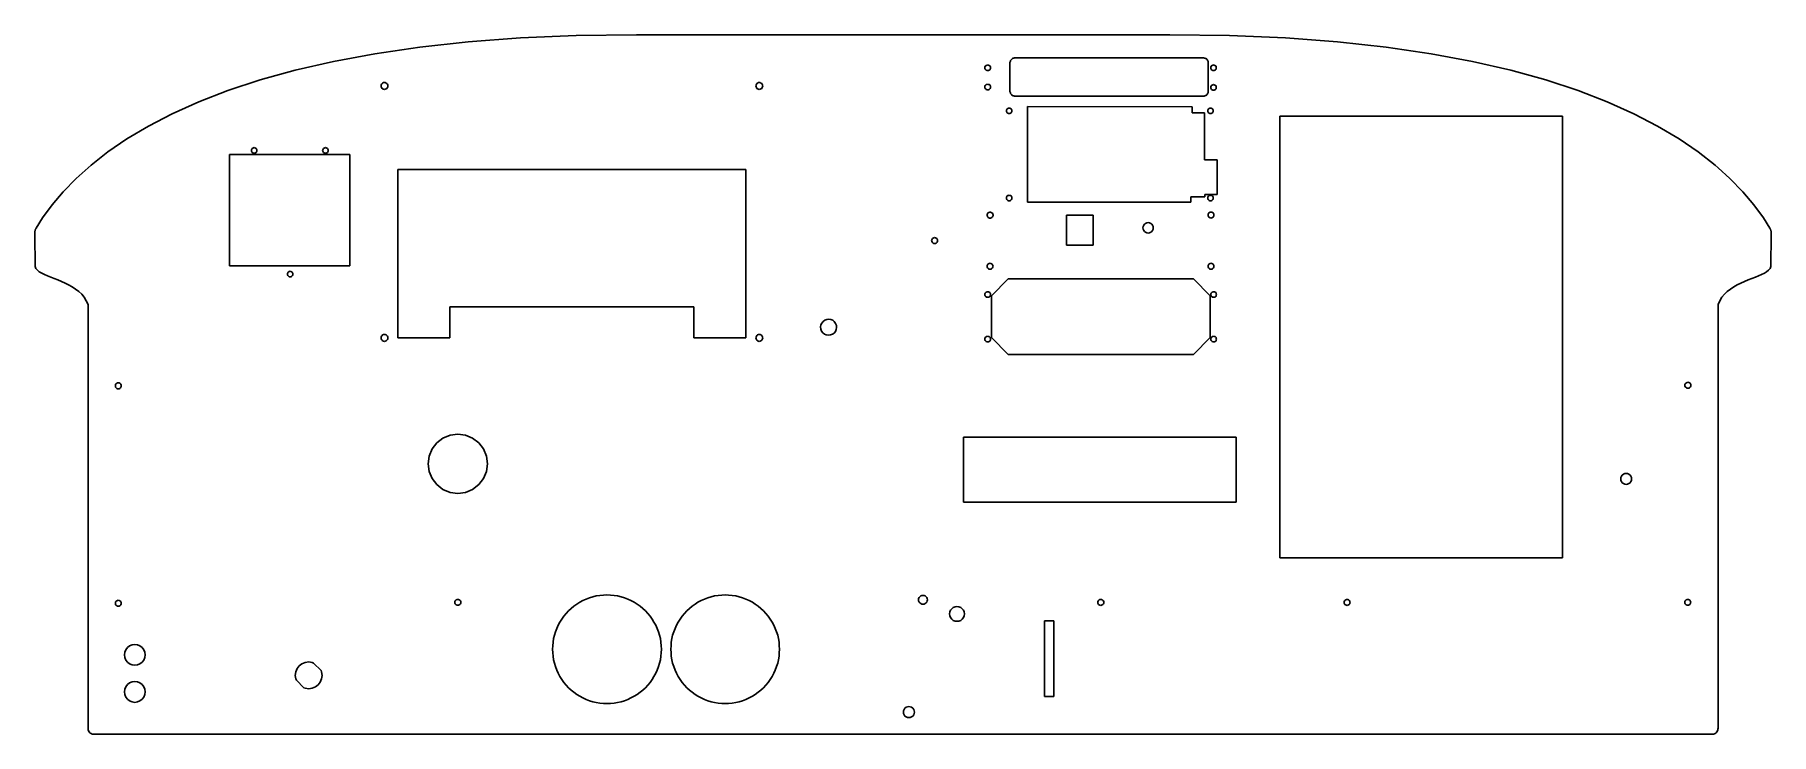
# Model space of a CAD drawing. Extents: x -522 to 650, y -256 to 216.
import ezdxf

# ---------------------------------------------------------------- set-up
doc = ezdxf.new("R2010")
doc.units = 0
doc.layers.get('0').update_dxf_attribs({"linetype": 'CONTINUOUS'})

msp = doc.modelspace()

# ---------------------------------------------------------------- linework, layer by layer
for p, q in [((-229.8, 211.2), (-262.5, 207.7)), ((-194.6, 213.9), (-229.8, 211.2)), ((-156.9, 215.5), (-194.6, 213.9)), ((-116.4, 216.1), (-156.9, 215.5)), ((243.6, 216.1), (-116.4, 216.1)), ((243.6, 216.1), (284, 215.5)), ((284, 215.5), (321.7, 213.9)), ((321.7, 213.9), (356.9, 211.2)), ((356.9, 211.2), (389.6, 207.7)), ((-292.8, 203.2), (-320.8, 198)), ((-262.5, 207.7), (-292.8, 203.2)), ((136.5, 199.1), (136.8, 199.4)), ((136.8, 199.4), (137.1, 199.7)), ((137.1, 199.7), (137.5, 200)), ((137.5, 200), (137.9, 200.2)), ((137.9, 200.2), (138.4, 200.3)), ((138.4, 200.3), (138.8, 200.4)), ((138.8, 200.4), (139.3, 200.4)), ((139.3, 200.4), (139.7, 200.4)), ((266.5, 200.4), (139.7, 200.4)), ((266.9, 200.3), (266.5, 200.4)), ((267.3, 200.3), (266.9, 200.3)), ((267.7, 200.1), (267.3, 200.3)), ((268, 200), (267.7, 200.1)), ((268.3, 199.8), (268, 200)), ((268.6, 199.5), (268.3, 199.8)), ((268.9, 199.2), (268.6, 199.5)), ((389.6, 207.7), (419.9, 203.2)), ((419.9, 203.2), (448, 198)), ((-346.6, 192.1), (-370.3, 185.6)), ((-320.8, 198), (-346.6, 192.1)), ((119.1, 194.8), (118.9, 194.3)), ((118.9, 194.3), (118.9, 193.8)), ((118.9, 193.8), (118.9, 193.3)), ((118.9, 193.3), (119.1, 192.9)), ((119.4, 195.2), (119.1, 194.8)), ((119.1, 192.9), (119.4, 192.5)), ((119.8, 195.4), (119.4, 195.2)), ((119.4, 192.5), (119.8, 192.2)), ((120.3, 195.6), (119.8, 195.4)), ((119.8, 192.2), (120.3, 192)), ((120.7, 195.7), (120.3, 195.6)), ((120.3, 192), (120.7, 191.9)), ((121.2, 195.6), (120.7, 195.7)), ((120.7, 191.9), (121.2, 192)), ((121.7, 195.4), (121.2, 195.6)), ((121.2, 192), (121.7, 192.2)), ((122.1, 195.2), (121.7, 195.4)), ((121.7, 192.2), (122.1, 192.5)), ((122.4, 194.8), (122.1, 195.2)), ((122.1, 192.5), (122.4, 192.9)), ((122.5, 194.3), (122.4, 194.8)), ((122.4, 192.9), (122.5, 193.3)), ((122.6, 193.8), (122.5, 194.3)), ((122.5, 193.3), (122.6, 193.8)), ((135.7, 197.4), (135.8, 197.8)), ((135.7, 197.4), (135.7, 177.7)), ((135.8, 197.8), (136, 198.3)), ((136, 198.3), (136.2, 198.7)), ((136.2, 198.7), (136.5, 199.1)), ((269.1, 198.9), (268.9, 199.2)), ((269.3, 198.5), (269.1, 198.9)), ((269.4, 198.2), (269.3, 198.5)), ((269.5, 197.8), (269.4, 198.2)), ((269.5, 197.4), (269.5, 197.8)), ((269.5, 177.7), (269.5, 197.4)), ((271.5, 194.8), (271.3, 194.3)), ((271.3, 194.3), (271.3, 193.8)), ((271.3, 193.8), (271.3, 193.3)), ((271.3, 193.3), (271.5, 192.9)), ((271.8, 195.2), (271.5, 194.8)), ((271.5, 192.9), (271.8, 192.5)), ((272.2, 195.4), (271.8, 195.2)), ((271.8, 192.5), (272.2, 192.2)), ((272.7, 195.6), (272.2, 195.4)), ((272.2, 192.2), (272.7, 192)), ((273.1, 195.7), (272.7, 195.6)), ((272.7, 192), (273.1, 191.9)), ((273.6, 195.6), (273.1, 195.7)), ((273.1, 191.9), (273.6, 192)), ((274.1, 195.4), (273.6, 195.6)), ((273.6, 192), (274.1, 192.2)), ((274.5, 195.2), (274.1, 195.4)), ((274.1, 192.2), (274.5, 192.5)), ((274.8, 194.8), (274.5, 195.2)), ((274.5, 192.5), (274.8, 192.9)), ((274.9, 194.3), (274.8, 194.8)), ((274.8, 192.9), (274.9, 193.3)), ((275, 193.8), (274.9, 194.3)), ((274.9, 193.3), (275, 193.8)), ((448, 198), (473.8, 192.1)), ((473.8, 192.1), (497.4, 185.6)), ((-392, 178.5), (-411.7, 170.9)), ((-370.3, 185.6), (-392, 178.5)), ((-288.7, 181.5), (-288.6, 182.1)), ((-288.6, 181), (-288.7, 181.5)), ((-288.6, 182.1), (-288.4, 182.7)), ((-288.4, 180.4), (-288.6, 181)), ((-288.4, 182.7), (-288, 183.2)), ((-288, 179.9), (-288.4, 180.4)), ((-288, 183.2), (-287.6, 183.5)), ((-287.6, 179.6), (-288, 179.9)), ((-287.6, 183.5), (-287, 183.8)), ((-287, 179.3), (-287.6, 179.6)), ((-287, 183.8), (-286.4, 183.9)), ((-286.4, 179.2), (-287, 179.3)), ((-286.4, 183.9), (-285.8, 183.8)), ((-285.8, 179.3), (-286.4, 179.2)), ((-285.8, 183.8), (-285.3, 183.5)), ((-285.3, 179.6), (-285.8, 179.3)), ((-285.3, 183.5), (-284.8, 183.2)), ((-284.8, 179.9), (-285.3, 179.6)), ((-284.8, 183.2), (-284.4, 182.7)), ((-284.4, 180.4), (-284.8, 179.9)), ((-284.4, 182.7), (-284.2, 182.1)), ((-284.2, 181), (-284.4, 180.4)), ((-284.2, 182.1), (-284.1, 181.5)), ((-284.1, 181.5), (-284.2, 181)), ((-35.7, 181.5), (-35.6, 182.1)), ((-35.6, 181), (-35.7, 181.5)), ((-35.6, 182.1), (-35.4, 182.7)), ((-35.4, 180.4), (-35.6, 181)), ((-35.4, 182.7), (-35, 183.2)), ((-35, 179.9), (-35.4, 180.4)), ((-35, 183.2), (-34.6, 183.5)), ((-34.6, 179.6), (-35, 179.9)), ((-34.6, 183.5), (-34, 183.8)), ((-34, 179.3), (-34.6, 179.6)), ((-34, 183.8), (-33.4, 183.9)), ((-33.4, 179.2), (-34, 179.3)), ((-33.4, 183.9), (-32.8, 183.8)), ((-32.8, 179.3), (-33.4, 179.2)), ((-32.8, 183.8), (-32.3, 183.5)), ((-32.3, 179.6), (-32.8, 179.3)), ((-32.3, 183.5), (-31.8, 183.2)), ((-31.8, 179.9), (-32.3, 179.6)), ((-31.8, 183.2), (-31.4, 182.7)), ((-31.4, 180.4), (-31.8, 179.9)), ((-31.4, 182.7), (-31.2, 182.1)), ((-31.2, 181), (-31.4, 180.4)), ((-31.2, 182.1), (-31.1, 181.5)), ((-31.1, 181.5), (-31.2, 181)), ((119.1, 181.8), (118.9, 181.3)), ((118.9, 181.3), (118.9, 180.8)), ((118.9, 180.8), (118.9, 180.3)), ((118.9, 180.3), (119.1, 179.9)), ((119.4, 182.2), (119.1, 181.8)), ((119.1, 179.9), (119.4, 179.5)), ((119.8, 182.4), (119.4, 182.2)), ((119.4, 179.5), (119.8, 179.2)), ((120.3, 182.6), (119.8, 182.4)), ((119.8, 179.2), (120.3, 179)), ((120.7, 182.7), (120.3, 182.6)), ((120.3, 179), (120.7, 178.9)), ((121.2, 182.6), (120.7, 182.7)), ((120.7, 178.9), (121.2, 179)), ((121.7, 182.4), (121.2, 182.6)), ((121.2, 179), (121.7, 179.2)), ((122.1, 182.2), (121.7, 182.4)), ((121.7, 179.2), (122.1, 179.5)), ((122.4, 181.8), (122.1, 182.2)), ((122.1, 179.5), (122.4, 179.9)), ((122.5, 181.3), (122.4, 181.8)), ((122.4, 179.9), (122.5, 180.3)), ((122.6, 180.8), (122.5, 181.3)), ((122.5, 180.3), (122.6, 180.8)), ((135.8, 177.3), (135.7, 177.7)), ((136, 176.8), (135.8, 177.3)), ((136.2, 176.4), (136, 176.8)), ((136.5, 176), (136.2, 176.4)), ((136.8, 175.7), (136.5, 176)), ((268.9, 175.9), (268.6, 175.6)), ((269.1, 176.2), (268.9, 175.9)), ((269.3, 176.6), (269.1, 176.2)), ((269.4, 176.9), (269.3, 176.6)), ((269.5, 177.3), (269.4, 176.9)), ((269.5, 177.7), (269.5, 177.3)), ((271.5, 181.5), (271.3, 181)), ((271.3, 181), (271.3, 180.5)), ((271.3, 180.5), (271.3, 180)), ((271.3, 180), (271.5, 179.6)), ((271.8, 181.9), (271.5, 181.5)), ((271.5, 179.6), (271.8, 179.2)), ((272.2, 182.1), (271.8, 181.9)), ((271.8, 179.2), (272.2, 178.9)), ((272.7, 182.3), (272.2, 182.1)), ((272.2, 178.9), (272.7, 178.7)), ((273.1, 182.4), (272.7, 182.3)), ((272.7, 178.7), (273.1, 178.6)), ((273.6, 182.3), (273.1, 182.4)), ((273.1, 178.6), (273.6, 178.7)), ((274.1, 182.1), (273.6, 182.3)), ((273.6, 178.7), (274.1, 178.9)), ((274.5, 181.9), (274.1, 182.1)), ((274.1, 178.9), (274.5, 179.2)), ((274.8, 181.5), (274.5, 181.9)), ((274.5, 179.2), (274.8, 179.6)), ((274.9, 181), (274.8, 181.5)), ((274.8, 179.6), (274.9, 180)), ((275, 180.5), (274.9, 181)), ((274.9, 180), (275, 180.5)), ((497.4, 185.6), (519.1, 178.5)), ((519.1, 178.5), (538.8, 170.9)), ((-411.7, 170.9), (-429.6, 162.8)), ((133.4, 165.2), (133.3, 164.7)), ((133.3, 164.7), (133.4, 164.3)), ((133.6, 165.7), (133.4, 165.2)), ((133.4, 164.3), (133.6, 163.8)), ((133.9, 166.1), (133.6, 165.7)), ((134.2, 166.4), (133.9, 166.1)), ((134.7, 166.5), (134.2, 166.4)), ((135.2, 166.6), (134.7, 166.5)), ((135.7, 166.5), (135.2, 166.6)), ((136.1, 166.4), (135.7, 166.5)), ((136.5, 166.1), (136.1, 166.4)), ((136.8, 165.7), (136.5, 166.1)), ((137.1, 175.4), (136.8, 175.7)), ((137, 165.2), (136.8, 165.7)), ((136.8, 163.8), (137, 164.3)), ((137, 164.7), (137, 165.2)), ((137, 164.3), (137, 164.7)), ((137.5, 175.1), (137.1, 175.4)), ((137.9, 174.9), (137.5, 175.1)), ((138.4, 174.8), (137.9, 174.9)), ((138.8, 174.7), (138.4, 174.8)), ((139.3, 174.7), (138.8, 174.7)), ((139.7, 174.7), (139.3, 174.7)), ((139.7, 174.7), (266.5, 174.7)), ((258.6, 167.5), (147.6, 167.6)), ((147.6, 167.6), (147.6, 103.2)), ((258.6, 167.5), (258.6, 163.4)), ((266.9, 174.7), (266.5, 174.7)), ((267.3, 174.8), (266.9, 174.7)), ((267.7, 175), (267.3, 174.8)), ((268, 175.1), (267.7, 175)), ((268.3, 175.3), (268, 175.1)), ((268.6, 175.6), (268.3, 175.3)), ((269.3, 165.2), (269.2, 164.7)), ((269.2, 164.7), (269.3, 164.3)), ((269.5, 165.7), (269.3, 165.2)), ((269.3, 164.3), (269.5, 163.8)), ((269.8, 166.1), (269.5, 165.7)), ((270.1, 166.4), (269.8, 166.1)), ((270.6, 166.5), (270.1, 166.4)), ((271.1, 166.6), (270.6, 166.5)), ((271.5, 166.5), (271.1, 166.6)), ((272, 166.4), (271.5, 166.5)), ((272.4, 166.1), (272, 166.4)), ((272.7, 165.7), (272.4, 166.1)), ((272.9, 165.2), (272.7, 165.7)), ((272.7, 163.8), (272.9, 164.3)), ((272.9, 164.7), (272.9, 165.2)), ((272.9, 164.3), (272.9, 164.7)), ((538.8, 170.9), (556.7, 162.8)), ((-445.7, 154.5), (-460.2, 145.8)), ((-429.6, 162.8), (-445.7, 154.5)), ((133.6, 163.8), (133.9, 163.4)), ((133.9, 163.4), (134.2, 163.1)), ((134.2, 163.1), (134.7, 162.9)), ((134.7, 162.9), (135.2, 162.9)), ((135.2, 162.9), (135.7, 162.9)), ((135.7, 162.9), (136.1, 163.1)), ((136.1, 163.1), (136.5, 163.4)), ((136.5, 163.4), (136.8, 163.8)), ((267, 163.4), (258.6, 163.4)), ((267, 131.6), (267, 163.4)), ((269.5, 163.8), (269.8, 163.4)), ((269.8, 163.4), (270.1, 163.1)), ((270.1, 163.1), (270.6, 162.9)), ((270.6, 162.9), (271.1, 162.9)), ((271.1, 162.9), (271.5, 162.9)), ((271.5, 162.9), (272, 163.1)), ((272, 163.1), (272.4, 163.4)), ((272.4, 163.4), (272.7, 163.8)), ((317.8, 161.1), (317.8, -136.8)), ((508.7, 161.1), (317.8, 161.1)), ((508.7, -136.8), (508.7, 161.1)), ((556.7, 162.8), (572.8, 154.5)), ((572.8, 154.5), (587.3, 145.8)), ((-460.2, 145.8), (-473, 137)), ((587.3, 145.8), (600.2, 137)), ((-473, 137), (-484.4, 128.1)), ((-390.9, 135.3), (-390.9, 60.1)), ((-309.7, 135.3), (-390.9, 135.3)), ((-376.2, 138), (-376.1, 138.5)), ((-376.1, 137.5), (-376.2, 138)), ((-376.1, 138.5), (-375.9, 138.9)), ((-375.9, 137), (-376.1, 137.5)), ((-375.9, 138.9), (-375.6, 139.3)), ((-375.6, 136.7), (-375.9, 137)), ((-375.6, 139.3), (-375.2, 139.6)), ((-375.2, 136.4), (-375.6, 136.7)), ((-375.2, 139.6), (-374.8, 139.8)), ((-374.8, 136.2), (-375.2, 136.4)), ((-374.8, 139.8), (-374.3, 139.9)), ((-374.3, 136.1), (-374.8, 136.2)), ((-374.3, 139.9), (-373.8, 139.8)), ((-373.8, 136.2), (-374.3, 136.1)), ((-373.8, 139.8), (-373.3, 139.6)), ((-373.3, 136.4), (-373.8, 136.2)), ((-373.3, 139.6), (-373, 139.3)), ((-373, 136.7), (-373.3, 136.4)), ((-373, 139.3), (-372.7, 138.9)), ((-372.7, 137), (-373, 136.7)), ((-372.7, 138.9), (-372.5, 138.5)), ((-372.5, 137.5), (-372.7, 137)), ((-372.5, 138.5), (-372.4, 138)), ((-372.4, 138), (-372.5, 137.5)), ((-328.1, 138), (-328, 138.5)), ((-328, 137.5), (-328.1, 138)), ((-328, 138.5), (-327.8, 138.9)), ((-327.8, 137), (-328, 137.5)), ((-327.8, 138.9), (-327.5, 139.3)), ((-327.5, 136.7), (-327.8, 137)), ((-327.5, 139.3), (-327.1, 139.6)), ((-327.1, 136.4), (-327.5, 136.7)), ((-327.1, 139.6), (-326.7, 139.8)), ((-326.7, 136.2), (-327.1, 136.4)), ((-326.7, 139.8), (-326.2, 139.9)), ((-326.2, 136.1), (-326.7, 136.2)), ((-326.2, 139.9), (-325.7, 139.8)), ((-325.7, 136.2), (-326.2, 136.1)), ((-325.7, 139.8), (-325.2, 139.6)), ((-325.2, 136.4), (-325.7, 136.2)), ((-325.2, 139.6), (-324.9, 139.3)), ((-324.9, 136.7), (-325.2, 136.4)), ((-324.9, 139.3), (-324.6, 138.9)), ((-324.6, 137), (-324.9, 136.7)), ((-324.6, 138.9), (-324.4, 138.5)), ((-324.4, 137.5), (-324.6, 137)), ((-324.4, 138.5), (-324.3, 138)), ((-324.3, 138), (-324.4, 137.5)), ((-309.7, 60.1), (-309.7, 135.3)), ((267, 131.6), (275.5, 131.6)), ((275.6, 108.2), (275.5, 131.6)), ((600.2, 137), (611.6, 128.1)), ((-494.5, 119.1), (-503.2, 110.1)), ((-486.4, 126.3), (-494.5, 119.1)), ((-484.4, 128.1), (-486.4, 126.3)), ((-277.3, 125.2), (-277.3, 11.6)), ((-42.6, 125.2), (-277.3, 125.2)), ((-42.6, 11.6), (-42.6, 125.2)), ((611.6, 128.1), (613.6, 126.3)), ((613.6, 126.3), (621.6, 119.1)), ((621.6, 119.1), (630.3, 110.1)), ((-503.2, 110.1), (-510.7, 101.2)), ((133.4, 106.4), (133.3, 105.9)), ((133.3, 105.9), (133.4, 105.4)), ((133.6, 106.9), (133.4, 106.4)), ((133.9, 107.3), (133.6, 106.9)), ((134.2, 107.6), (133.9, 107.3)), ((134.7, 107.7), (134.2, 107.6)), ((135.2, 107.8), (134.7, 107.7)), ((135.7, 107.7), (135.2, 107.8)), ((136.1, 107.6), (135.7, 107.7)), ((136.5, 107.3), (136.1, 107.6)), ((136.8, 106.9), (136.5, 107.3)), ((137, 106.4), (136.8, 106.9)), ((137, 105.9), (137, 106.4)), ((137, 105.4), (137, 105.9)), ((257.7, 103.2), (257.7, 106.8)), ((267.2, 106.8), (257.7, 106.8)), ((267.3, 108.2), (267.2, 106.8)), ((267.3, 108.2), (275.6, 108.2)), ((269.3, 106.4), (269.2, 105.9)), ((269.2, 105.9), (269.3, 105.4)), ((269.5, 106.9), (269.3, 106.4)), ((269.8, 107.3), (269.5, 106.9)), ((270.1, 107.6), (269.8, 107.3)), ((270.6, 107.7), (270.1, 107.6)), ((271.1, 107.8), (270.6, 107.7)), ((271.5, 107.7), (271.1, 107.8)), ((272, 107.6), (271.5, 107.7)), ((272.4, 107.3), (272, 107.6)), ((272.7, 106.9), (272.4, 107.3)), ((272.9, 106.4), (272.7, 106.9)), ((272.9, 105.9), (272.9, 106.4)), ((272.9, 105.4), (272.9, 105.9)), ((630.3, 110.1), (637.8, 101.2)), ((-510.7, 101.2), (-517.1, 92.5)), ((120.3, 94.7), (120.5, 95.2)), ((120.3, 94.2), (120.3, 94.7)), ((120.5, 93.6), (120.3, 94.2)), ((120.5, 95.2), (120.7, 95.6)), ((120.7, 95.6), (121.1, 96)), ((121.1, 96), (121.6, 96.2)), ((121.6, 96.2), (122.1, 96.4)), ((122.1, 96.4), (122.6, 96.4)), ((122.6, 96.4), (123.1, 96.2)), ((123.1, 96.2), (123.5, 96)), ((123.5, 96), (123.9, 95.6)), ((123.9, 95.6), (124.2, 95.1)), ((124.3, 94.1), (124.1, 93.6)), ((124.2, 95.1), (124.3, 94.6)), ((124.3, 94.6), (124.3, 94.1)), ((133.4, 105.4), (133.6, 105)), ((133.6, 105), (133.9, 104.6)), ((133.9, 104.6), (134.2, 104.3)), ((134.2, 104.3), (134.7, 104.1)), ((134.7, 104.1), (135.2, 104.1)), ((135.2, 104.1), (135.7, 104.1)), ((135.7, 104.1), (136.1, 104.3)), ((136.1, 104.3), (136.5, 104.6)), ((136.5, 104.6), (136.8, 105)), ((136.8, 105), (137, 105.4)), ((147.6, 103.2), (257.7, 103.2)), ((173.8, 94.4), (191.8, 94.4)), ((173.8, 74.2), (173.8, 94.4)), ((191.8, 94.4), (191.8, 74.2)), ((269.3, 105.4), (269.5, 105)), ((269.4, 94.4), (269.5, 94.9)), ((269.5, 93.9), (269.4, 94.4)), ((269.5, 105), (269.8, 104.6)), ((269.5, 94.9), (269.7, 95.4)), ((269.7, 93.4), (269.5, 93.9)), ((269.7, 95.4), (270, 95.8)), ((269.8, 104.6), (270.1, 104.3)), ((270, 95.8), (270.4, 96.1)), ((270.1, 104.3), (270.6, 104.1)), ((270.4, 96.1), (270.9, 96.3)), ((270.6, 104.1), (271.1, 104.1)), ((270.9, 96.3), (271.4, 96.4)), ((271.1, 104.1), (271.5, 104.1)), ((271.4, 96.4), (271.9, 96.3)), ((271.5, 104.1), (272, 104.3)), ((271.9, 96.3), (272.4, 96.1)), ((272, 104.3), (272.4, 104.6)), ((272.4, 104.6), (272.7, 105)), ((272.4, 96.1), (272.8, 95.8)), ((272.7, 105), (272.9, 105.4)), ((272.8, 95.8), (273.1, 95.4)), ((273.1, 95.4), (273.3, 94.9)), ((273.3, 93.9), (273.1, 93.4)), ((273.3, 94.9), (273.4, 94.4)), ((273.4, 94.4), (273.3, 93.9)), ((637.8, 101.2), (644.2, 92.5)), ((-522.3, 82.7), (-522.4, 82.4)), ((-522.4, 82.4), (-522.4, 82)), ((-522.2, 83.7), (-522.3, 83.5)), ((-522.3, 83.5), (-522.3, 83.2)), ((-522.3, 83.2), (-522.3, 83)), ((-522.3, 83), (-522.3, 82.7)), ((-522.1, 84), (-522.2, 83.9)), ((-522.2, 83.9), (-522.2, 83.7)), ((-522, 84.4), (-522.1, 84.2)), ((-522.1, 84.2), (-522.1, 84)), ((-521.9, 84.6), (-522, 84.4)), ((-521.8, 84.7), (-521.9, 84.6)), ((-521.7, 85.1), (-521.8, 84.9)), ((-521.8, 84.9), (-521.8, 84.7)), ((-521.6, 85.4), (-521.7, 85.1)), ((-521.5, 85.6), (-521.6, 85.4)), ((-517.1, 92.5), (-521.5, 85.6)), ((120.7, 93.2), (120.5, 93.6)), ((121.1, 92.8), (120.7, 93.2)), ((121.5, 92.6), (121.1, 92.8)), ((122, 92.4), (121.5, 92.6)), ((122.5, 92.4), (122, 92.4)), ((123.1, 92.5), (122.5, 92.4)), ((123.5, 92.8), (123.1, 92.5)), ((123.9, 93.2), (123.5, 92.8)), ((124.1, 93.6), (123.9, 93.2)), ((225.5, 85.8), (225.6, 86.7)), ((225.6, 84.9), (225.5, 85.8)), ((225.6, 86.7), (226, 87.5)), ((226, 84), (225.6, 84.9)), ((226, 87.5), (226.5, 88.3)), ((226.5, 83.3), (226, 84)), ((226.5, 88.3), (227.3, 88.8)), ((227.3, 82.8), (226.5, 83.3)), ((227.3, 88.8), (228.1, 89.2)), ((228.1, 82.4), (227.3, 82.8)), ((228.1, 89.2), (229, 89.3)), ((229, 82.3), (228.1, 82.4)), ((229, 89.3), (229.9, 89.2)), ((229.9, 82.4), (229, 82.3)), ((229.9, 89.2), (230.8, 88.8)), ((230.8, 82.8), (229.9, 82.4)), ((230.8, 88.8), (231.5, 88.3)), ((231.5, 83.3), (230.8, 82.8)), ((231.5, 88.3), (232, 87.5)), ((232, 84), (231.5, 83.3)), ((232, 87.5), (232.4, 86.7)), ((232.4, 84.9), (232, 84)), ((232.4, 86.7), (232.5, 85.8)), ((232.5, 85.8), (232.4, 84.9)), ((270, 93), (269.7, 93.4)), ((270.4, 92.7), (270, 93)), ((270.9, 92.5), (270.4, 92.7)), ((271.4, 92.4), (270.9, 92.5)), ((271.9, 92.5), (271.4, 92.4)), ((272.4, 92.7), (271.9, 92.5)), ((272.8, 93), (272.4, 92.7)), ((273.1, 93.4), (272.8, 93)), ((644.2, 92.5), (648.6, 85.6)), ((648.6, 85.6), (648.7, 85.4)), ((648.7, 85.4), (648.8, 85.1)), ((648.8, 85.1), (648.9, 84.9)), ((648.9, 84.9), (649, 84.7)), ((649, 84.7), (649, 84.6)), ((649, 84.6), (649.1, 84.4)), ((649.1, 84.4), (649.2, 84.2)), ((649.2, 84.2), (649.2, 84)), ((649.2, 84), (649.3, 83.9)), ((649.3, 83.9), (649.3, 83.7)), ((649.3, 83.7), (649.4, 83.5)), ((649.4, 83.5), (649.4, 83.2)), ((649.4, 83.2), (649.4, 83)), ((649.4, 83), (649.5, 82.7)), ((649.5, 82.7), (649.5, 82.4)), ((649.5, 82.4), (649.5, 82)), ((-522.4, 82), (-522.4, 81.6)), ((-522.4, 81.6), (-522.4, 81.2)), ((-522.2, 59.7), (-522.4, 81.2)), ((82.9, 77.2), (83, 77.7)), ((83, 76.7), (82.9, 77.2)), ((83, 77.7), (83.2, 78.2)), ((83.2, 76.2), (83, 76.7)), ((83.2, 78.2), (83.5, 78.6)), ((83.5, 75.8), (83.2, 76.2)), ((83.5, 78.6), (83.9, 78.9)), ((83.9, 75.5), (83.5, 75.8)), ((83.9, 78.9), (84.4, 79.1)), ((84.4, 75.3), (83.9, 75.5)), ((84.4, 79.1), (84.9, 79.2)), ((84.9, 75.2), (84.4, 75.3)), ((84.9, 79.2), (85.4, 79.1)), ((85.4, 75.3), (84.9, 75.2)), ((85.4, 79.1), (85.9, 78.9)), ((85.9, 75.5), (85.4, 75.3)), ((85.9, 78.9), (86.3, 78.6)), ((86.3, 75.8), (85.9, 75.5)), ((86.3, 78.6), (86.7, 78.2)), ((86.7, 76.2), (86.3, 75.8)), ((86.7, 78.2), (86.9, 77.7)), ((86.9, 76.7), (86.7, 76.2)), ((86.9, 77.7), (86.9, 77.2)), ((86.9, 77.2), (86.9, 76.7)), ((191.8, 74.2), (173.8, 74.2)), ((649.3, 59.7), (649.5, 81.2)), ((649.5, 82), (649.5, 81.6)), ((649.5, 81.6), (649.5, 81.2)), ((-521.6, 58.4), (-522.2, 59.7)), ((-390.9, 60.1), (-309.7, 60.1)), ((120.3, 59.9), (120.4, 60.4)), ((120.4, 59.4), (120.3, 59.9)), ((120.4, 60.4), (120.6, 60.9)), ((120.6, 58.9), (120.4, 59.4)), ((120.6, 60.9), (120.9, 61.3)), ((120.9, 58.5), (120.6, 58.9)), ((120.9, 61.3), (121.3, 61.6)), ((121.3, 61.6), (121.8, 61.8)), ((121.8, 61.8), (122.3, 61.9)), ((122.3, 61.9), (122.8, 61.8)), ((122.8, 61.8), (123.3, 61.6)), ((123.3, 61.6), (123.7, 61.3)), ((123.7, 61.3), (124, 60.9)), ((124, 58.9), (123.7, 58.5)), ((124, 60.9), (124.2, 60.4)), ((124.2, 59.4), (124, 58.9)), ((124.2, 60.4), (124.3, 59.9)), ((124.3, 59.9), (124.2, 59.4)), ((269.4, 59.9), (269.5, 60.4)), ((269.5, 59.4), (269.4, 59.9)), ((269.5, 60.4), (269.7, 60.9)), ((269.7, 58.9), (269.5, 59.4)), ((269.7, 60.9), (270, 61.3)), ((270, 58.5), (269.7, 58.9)), ((270, 61.3), (270.4, 61.6)), ((270.4, 61.6), (270.9, 61.8)), ((270.9, 61.8), (271.4, 61.9)), ((271.4, 61.9), (271.9, 61.8)), ((271.9, 61.8), (272.4, 61.6)), ((272.4, 61.6), (272.8, 61.3)), ((272.8, 61.3), (273.1, 60.9)), ((273.1, 58.9), (272.8, 58.5)), ((273.1, 60.9), (273.3, 60.4)), ((273.3, 59.4), (273.1, 58.9)), ((273.3, 60.4), (273.4, 59.9)), ((273.4, 59.9), (273.3, 59.4)), ((648.7, 58.4), (649.3, 59.7)), ((-520.6, 57.3), (-521.6, 58.4)), ((-519.3, 56.2), (-520.6, 57.3)), ((-517.7, 55.3), (-519.3, 56.2)), ((-515.9, 54.3), (-517.7, 55.3)), ((-513.8, 53.4), (-515.9, 54.3)), ((-511.6, 52.5), (-513.8, 53.4)), ((-509.3, 51.6), (-511.6, 52.5)), ((-506.9, 50.6), (-509.3, 51.6)), ((-504.4, 49.6), (-506.9, 50.6)), ((-501.9, 48.5), (-504.4, 49.6)), ((-499.5, 47.3), (-501.9, 48.5)), ((-497.1, 45.9), (-499.5, 47.3)), ((-351.9, 55.1), (-351.7, 55.5)), ((-351.9, 54.6), (-351.9, 55.1)), ((-351.9, 54.1), (-351.9, 54.6)), ((-351.7, 53.7), (-351.9, 54.1)), ((-351.7, 55.5), (-351.4, 55.9)), ((-351.4, 53.3), (-351.7, 53.7)), ((-351.4, 55.9), (-351, 56.2)), ((-351, 53), (-351.4, 53.3)), ((-351, 56.2), (-350.6, 56.4)), ((-350.6, 52.8), (-351, 53)), ((-350.6, 56.4), (-350.1, 56.5)), ((-350.1, 52.7), (-350.6, 52.8)), ((-350.1, 56.5), (-349.6, 56.4)), ((-349.6, 52.8), (-350.1, 52.7)), ((-349.6, 56.4), (-349.1, 56.2)), ((-349.1, 53), (-349.6, 52.8)), ((-349.1, 56.2), (-348.7, 55.9)), ((-348.7, 53.3), (-349.1, 53)), ((-348.7, 55.9), (-348.4, 55.5)), ((-348.4, 53.7), (-348.7, 53.3)), ((-348.4, 55.5), (-348.3, 55.1)), ((-348.3, 54.1), (-348.4, 53.7)), ((-348.3, 55.1), (-348.2, 54.6)), ((-348.2, 54.6), (-348.3, 54.1)), ((121.3, 58.2), (120.9, 58.5)), ((121.8, 58), (121.3, 58.2)), ((122.3, 57.9), (121.8, 58)), ((122.8, 58), (122.3, 57.9)), ((123.3, 58.2), (122.8, 58)), ((134.5, 51.3), (123.2, 39.9)), ((123.7, 58.5), (123.3, 58.2)), ((134.5, 51.3), (259.5, 51.3)), ((259.5, 51.3), (270.8, 39.9)), ((270.4, 58.2), (270, 58.5)), ((270.9, 58), (270.4, 58.2)), ((271.4, 57.9), (270.9, 58)), ((271.9, 58), (271.4, 57.9)), ((272.4, 58.2), (271.9, 58)), ((272.8, 58.5), (272.4, 58.2)), ((624.2, 45.9), (626.6, 47.3)), ((626.6, 47.3), (629, 48.5)), ((629, 48.5), (631.5, 49.6)), ((631.5, 49.6), (634, 50.6)), ((634, 50.6), (636.4, 51.6)), ((636.4, 51.6), (638.8, 52.5)), ((638.8, 52.5), (641, 53.4)), ((641, 53.4), (643, 54.3)), ((643, 54.3), (644.9, 55.3)), ((644.9, 55.3), (646.4, 56.2)), ((646.4, 56.2), (647.7, 57.3)), ((647.7, 57.3), (648.7, 58.4)), ((-494.8, 44.5), (-497.1, 45.9)), ((-492.7, 42.8), (-494.8, 44.5)), ((-490.7, 41), (-492.7, 42.8)), ((-489, 38.9), (-490.7, 41)), ((-487.6, 36.6), (-489, 38.9)), ((-486.4, 34.1), (-487.6, 36.6)), ((118.9, 41.2), (119.1, 41.7)), ((118.9, 40.7), (118.9, 41.2)), ((118.9, 40.3), (118.9, 40.7)), ((119.1, 39.8), (118.9, 40.3)), ((119.1, 41.7), (119.4, 42.1)), ((119.4, 39.4), (119.1, 39.8)), ((119.4, 42.1), (119.8, 42.4)), ((119.8, 39.1), (119.4, 39.4)), ((119.8, 42.4), (120.3, 42.5)), ((120.3, 38.9), (119.8, 39.1)), ((120.3, 42.5), (120.7, 42.6)), ((120.7, 38.9), (120.3, 38.9)), ((120.7, 42.6), (121.2, 42.5)), ((121.2, 38.9), (120.7, 38.9)), ((121.2, 42.5), (121.7, 42.4)), ((121.7, 39.1), (121.2, 38.9)), ((121.7, 42.4), (122.1, 42.1)), ((122.1, 39.4), (121.7, 39.1)), ((122.1, 42.1), (122.4, 41.7)), ((122.4, 39.8), (122.1, 39.4)), ((122.4, 41.7), (122.5, 41.2)), ((122.5, 40.3), (122.4, 39.8)), ((122.5, 41.2), (122.6, 40.7)), ((122.6, 40.7), (122.5, 40.3)), ((123.2, 39.9), (123.2, 11.8)), ((270.8, 39.9), (270.8, 11.8)), ((271.4, 41.2), (271.6, 41.7)), ((271.4, 40.7), (271.4, 41.2)), ((271.4, 40.3), (271.4, 40.7)), ((271.6, 39.8), (271.4, 40.3)), ((271.6, 41.7), (271.9, 42.1)), ((271.9, 39.4), (271.6, 39.8)), ((271.9, 42.1), (272.3, 42.4)), ((272.3, 39.1), (271.9, 39.4)), ((272.3, 42.4), (272.8, 42.5)), ((272.8, 38.9), (272.3, 39.1)), ((272.8, 42.5), (273.2, 42.6)), ((273.2, 38.9), (272.8, 38.9)), ((273.2, 42.6), (273.7, 42.5)), ((273.7, 38.9), (273.2, 38.9)), ((273.7, 42.5), (274.2, 42.4)), ((274.2, 39.1), (273.7, 38.9)), ((274.2, 42.4), (274.6, 42.1)), ((274.6, 39.4), (274.2, 39.1)), ((274.6, 42.1), (274.9, 41.7)), ((274.9, 39.8), (274.6, 39.4)), ((274.9, 41.7), (275, 41.2)), ((275, 40.3), (274.9, 39.8)), ((275, 41.2), (275.1, 40.7)), ((275.1, 40.7), (275, 40.3)), ((613.6, 34.1), (614.7, 36.6)), ((614.7, 36.6), (616.1, 38.9)), ((616.1, 38.9), (617.9, 41)), ((617.9, 41), (619.8, 42.8)), ((619.8, 42.8), (621.9, 44.5)), ((621.9, 44.5), (624.2, 45.9)), ((-486.4, -251.9), (-486.4, 34.1)), ((-242.2, 32.5), (-242.2, 11.6)), ((-77.7, 32.5), (-242.2, 32.5)), ((-77.7, 11.6), (-77.7, 32.5)), ((9.6, 22.6), (10.7, 23.5)), ((10.7, 23.5), (12.1, 24)), ((12.1, 24), (13.5, 24.1)), ((13.5, 24.1), (14.8, 23.9)), ((14.8, 23.9), (16.1, 23.4)), ((613.6, 34.1), (613.6, -201.4)), ((-288.7, 11.5), (-288.6, 12.1)), ((-288.6, 12.1), (-288.4, 12.7)), ((-288.4, 12.7), (-288, 13.2)), ((-288, 13.2), (-287.6, 13.5)), ((-287.6, 13.5), (-287, 13.8)), ((-287, 13.8), (-286.4, 13.9)), ((-286.4, 13.9), (-285.8, 13.8)), ((-285.8, 13.8), (-285.3, 13.5)), ((-285.3, 13.5), (-284.8, 13.2)), ((-284.8, 13.2), (-284.4, 12.7)), ((-284.4, 12.7), (-284.2, 12.1)), ((-284.2, 12.1), (-284.1, 11.5)), ((-35.7, 11.5), (-35.6, 12.1)), ((-35.6, 12.1), (-35.4, 12.7)), ((-35.4, 12.7), (-35, 13.2)), ((-35, 13.2), (-34.6, 13.5)), ((-34.6, 13.5), (-34, 13.8)), ((-34, 13.8), (-33.4, 13.9)), ((-33.4, 13.9), (-32.8, 13.8)), ((-32.8, 13.8), (-32.3, 13.5)), ((-32.3, 13.5), (-31.8, 13.2)), ((-31.8, 13.2), (-31.4, 12.7)), ((-31.4, 12.7), (-31.2, 12.1)), ((-31.2, 12.1), (-31.1, 11.5)), ((7.9, 18.9), (8.1, 20.3)), ((8.1, 17.5), (7.9, 18.9)), ((8.1, 20.3), (8.7, 21.5)), ((8.6, 16.1), (8.1, 17.5)), ((9.4, 15), (8.6, 16.1)), ((8.7, 21.5), (9.6, 22.6)), ((10.5, 14.1), (9.4, 15)), ((11.8, 13.6), (10.5, 14.1)), ((13.2, 13.3), (11.8, 13.6)), ((14.6, 13.5), (13.2, 13.3)), ((15.9, 14), (14.6, 13.5)), ((17.1, 14.8), (15.9, 14)), ((16.1, 23.4), (17.2, 22.5)), ((17.9, 15.9), (17.1, 14.8)), ((17.2, 22.5), (18.1, 21.3)), ((18.5, 17.2), (17.9, 15.9)), ((18.1, 21.3), (18.6, 20)), ((18.7, 18.6), (18.5, 17.2)), ((18.6, 20), (18.7, 18.6)), ((119.1, 11.7), (119.4, 12.1)), ((119.4, 12.1), (119.8, 12.4)), ((119.8, 12.4), (120.3, 12.5)), ((120.3, 12.5), (120.7, 12.6)), ((120.7, 12.6), (121.2, 12.5)), ((121.2, 12.5), (121.7, 12.4)), ((121.7, 12.4), (122.1, 12.1)), ((122.1, 12.1), (122.4, 11.7)), ((123.2, 11.8), (134.5, 0.3)), ((270.8, 11.8), (259.5, 0.3)), ((271.6, 11.7), (271.9, 12.1)), ((271.9, 12.1), (272.3, 12.4)), ((272.3, 12.4), (272.8, 12.5)), ((272.8, 12.5), (273.2, 12.6)), ((273.2, 12.6), (273.7, 12.5)), ((273.7, 12.5), (274.2, 12.4)), ((274.2, 12.4), (274.6, 12.1)), ((274.6, 12.1), (274.9, 11.7)), ((-288.6, 11), (-288.7, 11.5)), ((-288.4, 10.4), (-288.6, 11)), ((-288, 9.9), (-288.4, 10.4)), ((-287.6, 9.6), (-288, 9.9)), ((-287, 9.3), (-287.6, 9.6)), ((-286.4, 9.2), (-287, 9.3)), ((-285.8, 9.3), (-286.4, 9.2)), ((-285.3, 9.6), (-285.8, 9.3)), ((-284.8, 9.9), (-285.3, 9.6)), ((-284.4, 10.4), (-284.8, 9.9)), ((-284.2, 11), (-284.4, 10.4)), ((-284.1, 11.5), (-284.2, 11)), ((-277.3, 11.6), (-242.2, 11.6)), ((-77.7, 11.6), (-42.6, 11.6)), ((-35.6, 11), (-35.7, 11.5)), ((-35.4, 10.4), (-35.6, 11)), ((-35, 9.9), (-35.4, 10.4)), ((-34.6, 9.6), (-35, 9.9)), ((-34, 9.3), (-34.6, 9.6)), ((-33.4, 9.2), (-34, 9.3)), ((-32.8, 9.3), (-33.4, 9.2)), ((-32.3, 9.6), (-32.8, 9.3)), ((-31.8, 9.9), (-32.3, 9.6)), ((-31.4, 10.4), (-31.8, 9.9)), ((-31.2, 11), (-31.4, 10.4)), ((-31.1, 11.5), (-31.2, 11)), ((118.9, 11.2), (119.1, 11.7)), ((118.9, 10.7), (118.9, 11.2)), ((118.9, 10.3), (118.9, 10.7)), ((119.1, 9.8), (118.9, 10.3)), ((119.4, 9.4), (119.1, 9.8)), ((119.8, 9.1), (119.4, 9.4)), ((120.3, 8.9), (119.8, 9.1)), ((120.7, 8.9), (120.3, 8.9)), ((121.2, 8.9), (120.7, 8.9)), ((121.7, 9.1), (121.2, 8.9)), ((122.1, 9.4), (121.7, 9.1)), ((122.4, 9.8), (122.1, 9.4)), ((122.4, 11.7), (122.5, 11.2)), ((122.5, 10.3), (122.4, 9.8)), ((122.5, 11.2), (122.6, 10.7)), ((122.6, 10.7), (122.5, 10.3)), ((134.5, 0.3), (259.5, 0.3)), ((271.4, 11.2), (271.6, 11.7)), ((271.4, 10.7), (271.4, 11.2)), ((271.4, 10.3), (271.4, 10.7)), ((271.6, 9.8), (271.4, 10.3)), ((271.9, 9.4), (271.6, 9.8)), ((272.3, 9.1), (271.9, 9.4)), ((272.8, 8.9), (272.3, 9.1)), ((273.2, 8.9), (272.8, 8.9)), ((273.7, 8.9), (273.2, 8.9)), ((274.2, 9.1), (273.7, 8.9)), ((274.6, 9.4), (274.2, 9.1)), ((274.9, 9.8), (274.6, 9.4)), ((274.9, 11.7), (275, 11.2)), ((275, 10.3), (274.9, 9.8)), ((275, 11.2), (275.1, 10.7)), ((275.1, 10.7), (275, 10.3)), ((-468, -20.3), (-467.8, -19.8)), ((-468, -20.8), (-468, -20.3)), ((-468, -21.4), (-468, -20.8)), ((-467.8, -21.8), (-468, -21.4)), ((-467.8, -19.8), (-467.5, -19.4)), ((-467.5, -22.2), (-467.8, -21.8)), ((-467.5, -19.4), (-467, -19.1)), ((-467, -22.6), (-467.5, -22.2)), ((-467, -19.1), (-466.6, -18.9)), ((-466.6, -22.8), (-467, -22.6)), ((-466.6, -18.9), (-466, -18.8)), ((-466, -22.8), (-466.6, -22.8)), ((-466, -18.8), (-465.5, -18.9)), ((-465.5, -22.8), (-466, -22.8)), ((-465.5, -18.9), (-465, -19.1)), ((-465, -22.6), (-465.5, -22.8)), ((-465, -19.1), (-464.6, -19.4)), ((-464.6, -22.2), (-465, -22.6)), ((-464.6, -19.4), (-464.3, -19.8)), ((-464.3, -21.8), (-464.6, -22.2)), ((-464.3, -19.8), (-464.1, -20.3)), ((-464.1, -21.4), (-464.3, -21.8)), ((-464.1, -20.3), (-464, -20.8)), ((-464, -20.8), (-464.1, -21.4)), ((591.3, -19.9), (591.5, -19.4)), ((591.3, -20.4), (591.3, -19.9)), ((591.3, -20.9), (591.3, -20.4)), ((591.5, -21.4), (591.3, -20.9)), ((591.5, -19.4), (591.8, -19)), ((591.8, -21.8), (591.5, -21.4)), ((591.8, -19), (592.3, -18.7)), ((592.3, -22.1), (591.8, -21.8)), ((592.3, -18.7), (592.7, -18.5)), ((592.7, -22.3), (592.3, -22.1)), ((592.7, -18.5), (593.3, -18.4)), ((593.3, -22.4), (592.7, -22.3)), ((593.3, -18.4), (593.8, -18.5)), ((593.8, -22.3), (593.3, -22.4)), ((593.8, -18.5), (594.3, -18.7)), ((594.3, -22.1), (593.8, -22.3)), ((594.3, -18.7), (594.7, -19)), ((594.7, -21.8), (594.3, -22.1)), ((594.7, -19), (595, -19.4)), ((595, -21.4), (594.7, -21.8)), ((595, -19.4), (595.2, -19.9)), ((595.2, -20.9), (595, -21.4)), ((595.2, -19.9), (595.3, -20.4)), ((595.3, -20.4), (595.2, -20.9)), ((-251.1, -59.3), (-246.9, -56.1)), ((-246.9, -56.1), (-242.1, -54.1)), ((-242.1, -54.1), (-236.9, -53.4)), ((-236.9, -53.4), (-231.7, -54.1)), ((-231.7, -54.1), (-226.9, -56.1)), ((-226.9, -56.1), (-222.8, -59.3)), ((104.3, -99.4), (104.3, -55.4)), ((104.3, -55.4), (288.3, -55.4)), ((288.3, -55.4), (288.3, -99.4)), ((-256.9, -73.4), (-256.2, -68.2)), ((-256.2, -68.2), (-254.2, -63.4)), ((-254.2, -63.4), (-251.1, -59.3)), ((-222.8, -59.3), (-219.6, -63.4)), ((-219.6, -63.4), (-217.6, -68.2)), ((-217.6, -68.2), (-216.9, -73.4)), ((-256.2, -78.6), (-256.9, -73.4)), ((-254.2, -83.4), (-256.2, -78.6)), ((-217.6, -78.6), (-219.6, -83.4)), ((-216.9, -73.4), (-217.6, -78.6)), ((548.1, -82.6), (548.4, -81.8)), ((548.4, -81.8), (549, -81)), ((549, -81), (549.8, -80.4)), ((549.8, -80.4), (550.7, -80)), ((550.7, -80), (551.6, -79.9)), ((551.6, -79.9), (552.6, -80)), ((552.6, -80), (553.5, -80.4)), ((553.5, -80.4), (554.2, -81)), ((554.2, -81), (554.8, -81.8)), ((554.8, -81.8), (555.2, -82.6)), ((-251.1, -87.5), (-254.2, -83.4)), ((-246.9, -90.7), (-251.1, -87.5)), ((-242.1, -92.7), (-246.9, -90.7)), ((-236.9, -93.4), (-242.1, -92.7)), ((-231.7, -92.7), (-236.9, -93.4)), ((-226.9, -90.7), (-231.7, -92.7)), ((-222.8, -87.5), (-226.9, -90.7)), ((-219.6, -83.4), (-222.8, -87.5)), ((547.9, -83.6), (548.1, -82.6)), ((548.1, -84.6), (547.9, -83.6)), ((548.4, -85.4), (548.1, -84.6)), ((549, -86.2), (548.4, -85.4)), ((549.8, -86.8), (549, -86.2)), ((550.7, -87.2), (549.8, -86.8)), ((551.6, -87.3), (550.7, -87.2)), ((552.6, -87.2), (551.6, -87.3)), ((553.5, -86.8), (552.6, -87.2)), ((554.2, -86.2), (553.5, -86.8)), ((554.8, -85.4), (554.2, -86.2)), ((555.2, -84.6), (554.8, -85.4)), ((555.2, -82.6), (555.3, -83.6)), ((555.3, -83.6), (555.2, -84.6)), ((288.3, -99.4), (104.3, -99.4)), ((317.8, -136.8), (508.7, -136.8)), ((-150.3, -164.7), (-148, -163.8)), ((-148, -163.8), (-145.7, -163.1)), ((-145.7, -163.1), (-143.4, -162.6)), ((-143.4, -162.6), (-141, -162.2)), ((-141, -162.2), (-138.6, -162)), ((-138.6, -162), (-136.2, -161.9)), ((-136.2, -161.9), (-133.8, -162)), ((-133.8, -162), (-131.4, -162.2)), ((-131.4, -162.2), (-129.1, -162.6)), ((-129.1, -162.6), (-126.7, -163.1)), ((-126.7, -163.1), (-124.4, -163.8)), ((-124.4, -163.8), (-122.2, -164.7)), ((-70.5, -164.7), (-68.2, -163.8)), ((-68.2, -163.8), (-65.9, -163.1)), ((-65.9, -163.1), (-63.6, -162.6)), ((-63.6, -162.6), (-61.2, -162.2)), ((-61.2, -162.2), (-58.8, -162)), ((-58.8, -162), (-56.5, -161.9)), ((-56.5, -161.9), (-54.1, -162)), ((-54.1, -162), (-51.7, -162.2)), ((-51.7, -162.2), (-49.3, -162.6)), ((-49.3, -162.6), (-47, -163.1)), ((-47, -163.1), (-44.7, -163.8)), ((-44.7, -163.8), (-42.4, -164.7)), ((74.1, -164.4), (74.4, -163.7)), ((74.4, -163.7), (74.9, -163.1)), ((74.9, -163.1), (75.5, -162.6)), ((75.5, -162.6), (76.2, -162.3)), ((76.2, -162.3), (77, -162.2)), ((77, -162.2), (77.8, -162.3)), ((77.8, -162.3), (78.5, -162.6)), ((78.5, -162.6), (79.1, -163.1)), ((79.1, -163.1), (79.6, -163.7)), ((79.6, -163.7), (79.9, -164.4)), ((-468, -167), (-467.8, -166.5)), ((-468, -167.5), (-468, -167)), ((-468, -168), (-468, -167.5)), ((-467.8, -168.5), (-468, -168)), ((-467.8, -166.5), (-467.5, -166.1)), ((-467.5, -168.9), (-467.8, -168.5)), ((-467.5, -166.1), (-467, -165.8)), ((-467, -169.2), (-467.5, -168.9)), ((-467, -165.8), (-466.6, -165.6)), ((-466.6, -169.4), (-467, -169.2)), ((-466.6, -165.6), (-466, -165.5)), ((-466, -169.5), (-466.6, -169.4)), ((-466, -165.5), (-465.5, -165.6)), ((-465.5, -169.4), (-466, -169.5)), ((-465.5, -165.6), (-465, -165.8)), ((-465, -169.2), (-465.5, -169.4)), ((-465, -165.8), (-464.6, -166.1)), ((-464.6, -168.9), (-465, -169.2)), ((-464.6, -166.1), (-464.3, -166.5)), ((-464.3, -168.5), (-464.6, -168.9)), ((-464.3, -166.5), (-464.1, -167)), ((-464.1, -168), (-464.3, -168.5)), ((-464.1, -167), (-464, -167.5)), ((-464, -167.5), (-464.1, -168)), ((-238.9, -166.9), (-238.8, -166.4)), ((-238.8, -167.5), (-238.9, -166.9)), ((-238.8, -166.4), (-238.6, -165.9)), ((-238.6, -167.9), (-238.8, -167.5)), ((-238.6, -165.9), (-238.3, -165.5)), ((-238.3, -168.4), (-238.6, -167.9)), ((-238.3, -165.5), (-237.9, -165.2)), ((-237.9, -168.7), (-238.3, -168.4)), ((-237.9, -165.2), (-237.4, -165)), ((-237.4, -168.9), (-237.9, -168.7)), ((-237.4, -165), (-236.9, -164.9)), ((-236.9, -168.9), (-237.4, -168.9)), ((-236.9, -164.9), (-236.4, -165)), ((-236.4, -168.9), (-236.9, -168.9)), ((-236.4, -165), (-235.9, -165.2)), ((-235.9, -168.7), (-236.4, -168.9)), ((-235.9, -165.2), (-235.5, -165.5)), ((-235.5, -168.4), (-235.9, -168.7)), ((-235.5, -165.5), (-235.1, -165.9)), ((-235.1, -167.9), (-235.5, -168.4)), ((-235.1, -165.9), (-234.9, -166.4)), ((-234.9, -167.5), (-235.1, -167.9)), ((-234.9, -166.4), (-234.9, -166.9)), ((-234.9, -166.9), (-234.9, -167.5)), ((-165.3, -176.2), (-163.8, -174.4)), ((-163.8, -174.4), (-162.2, -172.6)), ((-162.2, -172.6), (-160.4, -171)), ((-160.4, -171), (-158.5, -169.5)), ((-158.5, -169.5), (-156.6, -168.1)), ((-156.6, -168.1), (-154.6, -166.8)), ((-154.6, -166.8), (-152.4, -165.7)), ((-152.4, -165.7), (-150.3, -164.7)), ((-122.2, -164.7), (-120, -165.7)), ((-120, -165.7), (-117.9, -166.8)), ((-117.9, -166.8), (-115.8, -168.1)), ((-115.8, -168.1), (-113.9, -169.5)), ((-113.9, -169.5), (-112, -171)), ((-112, -171), (-110.3, -172.6)), ((-110.3, -172.6), (-108.6, -174.4)), ((-108.6, -174.4), (-107.1, -176.2)), ((-85.5, -176.2), (-84, -174.4)), ((-84, -174.4), (-82.4, -172.6)), ((-82.4, -172.6), (-80.6, -171)), ((-80.6, -171), (-78.8, -169.5)), ((-78.8, -169.5), (-76.8, -168.1)), ((-76.8, -168.1), (-74.8, -166.8)), ((-74.8, -166.8), (-72.7, -165.7)), ((-72.7, -165.7), (-70.5, -164.7)), ((-42.4, -164.7), (-40.2, -165.7)), ((-40.2, -165.7), (-38.1, -166.8)), ((-38.1, -166.8), (-36.1, -168.1)), ((-36.1, -168.1), (-34.1, -169.5)), ((-34.1, -169.5), (-32.3, -171)), ((-32.3, -171), (-30.5, -172.6)), ((-30.5, -172.6), (-28.9, -174.4)), ((-28.9, -174.4), (-27.4, -176.2)), ((74, -165.2), (74.1, -164.4)), ((74.1, -166), (74, -165.2)), ((74.4, -166.7), (74.1, -166)), ((74.9, -167.3), (74.4, -166.7)), ((75.5, -167.8), (74.9, -167.3)), ((76.2, -168.1), (75.5, -167.8)), ((77, -168.2), (76.2, -168.1)), ((77.8, -168.1), (77, -168.2)), ((78.5, -167.8), (77.8, -168.1)), ((79.1, -167.3), (78.5, -167.8)), ((79.6, -166.7), (79.1, -167.3)), ((79.9, -166), (79.6, -166.7)), ((79.9, -164.4), (80, -165.2)), ((80, -165.2), (79.9, -166)), ((95, -174.7), (95.2, -173.4)), ((95.2, -176), (95, -174.7)), ((95.2, -173.4), (95.7, -172.2)), ((95.7, -172.2), (96.5, -171.2)), ((96.5, -171.2), (97.5, -170.4)), ((97.5, -170.4), (98.7, -169.9)), ((98.7, -169.9), (100, -169.7)), ((100, -169.7), (101.3, -169.9)), ((101.3, -169.9), (102.5, -170.4)), ((102.5, -170.4), (103.5, -171.2)), ((103.5, -171.2), (104.3, -172.2)), ((104.3, -172.2), (104.8, -173.4)), ((104.8, -173.4), (105, -174.7)), ((105, -174.7), (104.8, -176)), ((195, -167), (195.1, -166.5)), ((195.1, -167.5), (195, -167)), ((195.1, -166.5), (195.3, -166)), ((195.3, -168), (195.1, -167.5)), ((195.3, -166), (195.6, -165.6)), ((195.6, -168.4), (195.3, -168)), ((195.6, -165.6), (196, -165.2)), ((196, -168.7), (195.6, -168.4)), ((196, -165.2), (196.5, -165)), ((196.5, -168.9), (196, -168.7)), ((196.5, -165), (197, -165)), ((197, -169), (196.5, -168.9)), ((197, -165), (197.5, -165)), ((197.5, -168.9), (197, -169)), ((197.5, -165), (198, -165.2)), ((198, -168.7), (197.5, -168.9)), ((198, -165.2), (198.4, -165.6)), ((198.4, -168.4), (198, -168.7)), ((198.4, -165.6), (198.8, -166)), ((198.8, -168), (198.4, -168.4)), ((198.8, -166), (199, -166.5)), ((199, -167.5), (198.8, -168)), ((199, -166.5), (199, -167)), ((199, -167), (199, -167.5)), ((361.3, -166.5), (361.5, -166)), ((361.3, -167), (361.3, -166.5)), ((361.3, -167.5), (361.3, -167)), ((361.5, -168), (361.3, -167.5)), ((361.5, -166), (361.8, -165.6)), ((361.8, -168.4), (361.5, -168)), ((361.8, -165.6), (362.3, -165.2)), ((362.3, -168.7), (361.8, -168.4)), ((362.3, -165.2), (362.7, -165)), ((362.7, -168.9), (362.3, -168.7)), ((362.7, -165), (363.3, -165)), ((363.3, -169), (362.7, -168.9)), ((363.3, -165), (363.8, -165)), ((363.8, -168.9), (363.3, -169)), ((363.8, -165), (364.3, -165.2)), ((364.3, -168.7), (363.8, -168.9)), ((364.3, -165.2), (364.7, -165.6)), ((364.7, -168.4), (364.3, -168.7)), ((364.7, -165.6), (365, -166)), ((365, -168), (364.7, -168.4)), ((365, -166), (365.2, -166.5)), ((365.2, -167.5), (365, -168)), ((365.2, -166.5), (365.3, -167)), ((365.3, -167), (365.2, -167.5)), ((591.2, -166.9), (591.3, -166.4)), ((591.3, -167.4), (591.2, -166.9)), ((591.3, -166.4), (591.5, -165.9)), ((591.5, -167.9), (591.3, -167.4)), ((591.5, -165.9), (591.8, -165.5)), ((591.8, -168.3), (591.5, -167.9)), ((591.8, -165.5), (592.2, -165.2)), ((592.2, -168.7), (591.8, -168.3)), ((592.2, -165.2), (592.7, -165)), ((592.7, -168.9), (592.2, -168.7)), ((592.7, -165), (593.2, -164.9)), ((593.2, -168.9), (592.7, -168.9)), ((593.2, -164.9), (593.7, -165)), ((593.7, -168.9), (593.2, -168.9)), ((593.7, -165), (594.2, -165.2)), ((594.2, -168.7), (593.7, -168.9)), ((594.2, -165.2), (594.6, -165.5)), ((594.6, -168.3), (594.2, -168.7)), ((594.6, -165.5), (594.9, -165.9)), ((594.9, -167.9), (594.6, -168.3)), ((594.9, -165.9), (595.1, -166.4)), ((595.1, -167.4), (594.9, -167.9)), ((595.1, -166.4), (595.2, -166.9)), ((595.2, -166.9), (595.1, -167.4)), ((-171.6, -189.1), (-170.9, -186.8)), ((-170.9, -186.8), (-170.1, -184.5)), ((-170.1, -184.5), (-169.1, -182.3)), ((-169.1, -182.3), (-168, -180.2)), ((-168, -180.2), (-166.7, -178.2)), ((-166.7, -178.2), (-165.3, -176.2)), ((-107.1, -176.2), (-105.7, -178.2)), ((-105.7, -178.2), (-104.5, -180.2)), ((-104.5, -180.2), (-103.3, -182.3)), ((-103.3, -182.3), (-102.3, -184.5)), ((-102.3, -184.5), (-101.5, -186.8)), ((-101.5, -186.8), (-100.8, -189.1)), ((-91.9, -189.1), (-91.2, -186.8)), ((-91.2, -186.8), (-90.3, -184.5)), ((-90.3, -184.5), (-89.3, -182.3)), ((-89.3, -182.3), (-88.2, -180.2)), ((-88.2, -180.2), (-86.9, -178.2)), ((-86.9, -178.2), (-85.5, -176.2)), ((-27.4, -176.2), (-26, -178.2)), ((-26, -178.2), (-24.7, -180.2)), ((-24.7, -180.2), (-23.6, -182.3)), ((-23.6, -182.3), (-22.6, -184.5)), ((-22.6, -184.5), (-21.7, -186.8)), ((-21.7, -186.8), (-21, -189.1)), ((95.7, -177.2), (95.2, -176)), ((96.5, -178.3), (95.7, -177.2)), ((97.5, -179.1), (96.5, -178.3)), ((98.7, -179.6), (97.5, -179.1)), ((100, -179.7), (98.7, -179.6)), ((101.3, -179.6), (100, -179.7)), ((102.5, -179.1), (101.3, -179.6)), ((103.5, -178.3), (102.5, -179.1)), ((104.3, -177.2), (103.5, -178.3)), ((104.8, -176), (104.3, -177.2)), ((159, -179.4), (159, -230.4)), ((165.4, -179.4), (159, -179.4)), ((165.4, -230.4), (165.4, -179.4)), ((-461, -198.9), (-461.7, -200.5)), ((-459.9, -197.4), (-461, -198.9)), ((-458.4, -196.3), (-459.9, -197.4)), ((-456.7, -195.6), (-458.4, -196.3)), ((-454.9, -195.4), (-456.7, -195.6)), ((-453.1, -195.6), (-454.9, -195.4)), ((-451.4, -196.3), (-453.1, -195.6)), ((-450, -197.4), (-451.4, -196.3)), ((-448.8, -198.9), (-450, -197.4)), ((-448.1, -200.5), (-448.8, -198.9)), ((-172.9, -198.6), (-172.8, -196.2)), ((-172.8, -201), (-172.9, -198.6)), ((-172.8, -196.2), (-172.6, -193.8)), ((-172.6, -193.8), (-172.2, -191.4)), ((-172.2, -191.4), (-171.6, -189.1)), ((-100.8, -189.1), (-100.2, -191.4)), ((-100.2, -191.4), (-99.9, -193.8)), ((-99.9, -193.8), (-99.6, -196.2)), ((-99.6, -196.2), (-99.5, -198.6)), ((-99.5, -198.6), (-99.6, -201)), ((-93.1, -198.6), (-93, -196.2)), ((-93, -201), (-93.1, -198.6)), ((-93, -196.2), (-92.8, -193.8)), ((-92.8, -193.8), (-92.4, -191.4)), ((-92.4, -191.4), (-91.9, -189.1)), ((-21, -189.1), (-20.5, -191.4)), ((-20.5, -191.4), (-20.1, -193.8)), ((-20.1, -193.8), (-19.9, -196.2)), ((-19.9, -196.2), (-19.8, -198.6)), ((-19.8, -198.6), (-19.9, -201)), ((-461.7, -200.5), (-461.9, -202.4)), ((-461.9, -202.4), (-461.7, -204.2)), ((-461.7, -204.2), (-461, -205.9)), ((-461, -205.9), (-459.9, -207.3)), ((-459.9, -207.3), (-458.4, -208.4)), ((-458.4, -208.4), (-456.7, -209.1)), ((-456.7, -209.1), (-454.9, -209.4)), ((-454.9, -209.4), (-453.1, -209.1)), ((-453.1, -209.1), (-451.4, -208.4)), ((-451.4, -208.4), (-450, -207.3)), ((-450, -207.3), (-448.8, -205.9)), ((-448.8, -205.9), (-448.1, -204.2)), ((-447.9, -202.4), (-448.1, -200.5)), ((-448.1, -204.2), (-447.9, -202.4)), ((-345.4, -211.6), (-343.9, -209.8)), ((-343.9, -209.8), (-342.1, -208.3)), ((-342.1, -208.3), (-339.9, -207.4)), ((-339.9, -207.4), (-337.5, -207.1)), ((-337.5, -207.1), (-335.2, -207.4)), ((-335.2, -207.4), (-334.2, -207.9)), ((-334.2, -207.9), (-329.2, -212.8)), ((-172.6, -203.3), (-172.8, -201)), ((-172.2, -205.7), (-172.6, -203.3)), ((-171.6, -208), (-172.2, -205.7)), ((-170.9, -210.3), (-171.6, -208)), ((-170.1, -212.6), (-170.9, -210.3)), ((-101.5, -210.3), (-102.3, -212.6)), ((-100.8, -208), (-101.5, -210.3)), ((-100.2, -205.7), (-100.8, -208)), ((-99.9, -203.3), (-100.2, -205.7)), ((-99.6, -201), (-99.9, -203.3)), ((-92.8, -203.3), (-93, -201)), ((-92.4, -205.7), (-92.8, -203.3)), ((-91.9, -208), (-92.4, -205.7)), ((-91.2, -210.3), (-91.9, -208)), ((-90.3, -212.6), (-91.2, -210.3)), ((-21.7, -210.3), (-22.6, -212.6)), ((-21, -208), (-21.7, -210.3)), ((-20.5, -205.7), (-21, -208)), ((-20.1, -203.3), (-20.5, -205.7)), ((-19.9, -201), (-20.1, -203.3)), ((613.6, -201.4), (613.6, -251.9)), ((-459.9, -222.4), (-461, -223.9)), ((-458.4, -221.3), (-459.9, -222.4)), ((-456.7, -220.6), (-458.4, -221.3)), ((-454.9, -220.4), (-456.7, -220.6)), ((-453.1, -220.6), (-454.9, -220.4)), ((-451.4, -221.3), (-453.1, -220.6)), ((-450, -222.4), (-451.4, -221.3)), ((-448.8, -223.9), (-450, -222.4)), ((-346.6, -216.2), (-346.3, -213.8)), ((-346.3, -218.5), (-346.6, -216.2)), ((-346.3, -213.8), (-345.4, -211.6)), ((-345.8, -219.5), (-346.3, -218.5)), ((-340.9, -224.5), (-345.8, -219.5)), ((-331.1, -222.6), (-333, -224)), ((-329.7, -220.7), (-331.1, -222.6)), ((-328.8, -218.5), (-329.7, -220.7)), ((-329.2, -212.8), (-328.8, -213.8)), ((-328.8, -213.8), (-328.5, -216.2)), ((-328.5, -216.2), (-328.8, -218.5)), ((-169.1, -214.8), (-170.1, -212.6)), ((-168, -216.9), (-169.1, -214.8)), ((-166.7, -218.9), (-168, -216.9)), ((-165.3, -220.9), (-166.7, -218.9)), ((-163.8, -222.7), (-165.3, -220.9)), ((-107.1, -220.9), (-108.6, -222.7)), ((-105.7, -218.9), (-107.1, -220.9)), ((-104.5, -216.9), (-105.7, -218.9)), ((-103.3, -214.8), (-104.5, -216.9)), ((-102.3, -212.6), (-103.3, -214.8)), ((-89.3, -214.8), (-90.3, -212.6)), ((-88.2, -216.9), (-89.3, -214.8)), ((-86.9, -218.9), (-88.2, -216.9)), ((-85.5, -220.9), (-86.9, -218.9)), ((-84, -222.7), (-85.5, -220.9)), ((-27.4, -220.9), (-28.9, -222.7)), ((-26, -218.9), (-27.4, -220.9)), ((-24.7, -216.9), (-26, -218.9)), ((-23.6, -214.8), (-24.7, -216.9)), ((-22.6, -212.6), (-23.6, -214.8)), ((-461.7, -225.5), (-461.9, -227.4)), ((-461.9, -227.4), (-461.7, -229.2)), ((-461, -223.9), (-461.7, -225.5)), ((-461.7, -229.2), (-461, -230.9)), ((-461, -230.9), (-459.9, -232.3)), ((-459.9, -232.3), (-458.4, -233.4)), ((-458.4, -233.4), (-456.7, -234.1)), ((-456.7, -234.1), (-454.9, -234.4)), ((-454.9, -234.4), (-453.1, -234.1)), ((-453.1, -234.1), (-451.4, -233.4)), ((-451.4, -233.4), (-450, -232.3)), ((-450, -232.3), (-448.8, -230.9)), ((-448.1, -225.5), (-448.8, -223.9)), ((-448.8, -230.9), (-448.1, -229.2)), ((-447.9, -227.4), (-448.1, -225.5)), ((-448.1, -229.2), (-447.9, -227.4)), ((-339.9, -224.9), (-340.9, -224.5)), ((-337.5, -225.2), (-339.9, -224.9)), ((-335.2, -224.9), (-337.5, -225.2)), ((-333, -224), (-335.2, -224.9)), ((-162.2, -224.5), (-163.8, -222.7)), ((-160.4, -226.1), (-162.2, -224.5)), ((-158.5, -227.6), (-160.4, -226.1)), ((-156.6, -229), (-158.5, -227.6)), ((-154.6, -230.3), (-156.6, -229)), ((-152.4, -231.4), (-154.6, -230.3)), ((-150.3, -232.4), (-152.4, -231.4)), ((-148, -233.3), (-150.3, -232.4)), ((-145.7, -234), (-148, -233.3)), ((-143.4, -234.5), (-145.7, -234)), ((-126.7, -234), (-129.1, -234.5)), ((-124.4, -233.3), (-126.7, -234)), ((-122.2, -232.4), (-124.4, -233.3)), ((-120, -231.4), (-122.2, -232.4)), ((-117.9, -230.3), (-120, -231.4)), ((-115.8, -229), (-117.9, -230.3)), ((-113.9, -227.6), (-115.8, -229)), ((-112, -226.1), (-113.9, -227.6)), ((-110.3, -224.5), (-112, -226.1)), ((-108.6, -222.7), (-110.3, -224.5)), ((-82.4, -224.5), (-84, -222.7)), ((-80.6, -226.1), (-82.4, -224.5)), ((-78.8, -227.6), (-80.6, -226.1)), ((-76.8, -229), (-78.8, -227.6)), ((-74.8, -230.3), (-76.8, -229)), ((-72.7, -231.4), (-74.8, -230.3)), ((-70.5, -232.4), (-72.7, -231.4)), ((-68.2, -233.3), (-70.5, -232.4)), ((-65.9, -234), (-68.2, -233.3)), ((-63.6, -234.5), (-65.9, -234)), ((-47, -234), (-49.3, -234.5)), ((-44.7, -233.3), (-47, -234)), ((-42.4, -232.4), (-44.7, -233.3)), ((-40.2, -231.4), (-42.4, -232.4)), ((-38.1, -230.3), (-40.2, -231.4)), ((-36.1, -229), (-38.1, -230.3)), ((-34.1, -227.6), (-36.1, -229)), ((-32.3, -226.1), (-34.1, -227.6)), ((-30.5, -224.5), (-32.3, -226.1)), ((-28.9, -222.7), (-30.5, -224.5)), ((159, -230.4), (165.4, -230.4)), ((-141, -234.9), (-143.4, -234.5)), ((-138.6, -235.1), (-141, -234.9)), ((-136.2, -235.2), (-138.6, -235.1)), ((-133.8, -235.1), (-136.2, -235.2)), ((-131.4, -234.9), (-133.8, -235.1)), ((-129.1, -234.5), (-131.4, -234.9)), ((-61.2, -234.9), (-63.6, -234.5)), ((-58.8, -235.1), (-61.2, -234.9)), ((-56.5, -235.2), (-58.8, -235.1)), ((-54.1, -235.1), (-56.5, -235.2)), ((-51.7, -234.9), (-54.1, -235.1)), ((-49.3, -234.5), (-51.7, -234.9)), ((63.8, -240.9), (64, -240)), ((64, -241.9), (63.8, -240.9)), ((64, -240), (64.3, -239.1)), ((64.3, -242.8), (64, -241.9)), ((64.3, -239.1), (64.9, -238.3)), ((64.9, -243.6), (64.3, -242.8)), ((64.9, -238.3), (65.7, -237.7)), ((65.7, -244.2), (64.9, -243.6)), ((65.7, -237.7), (66.6, -237.3)), ((66.6, -244.6), (65.7, -244.2)), ((66.6, -237.3), (67.6, -237.2)), ((67.6, -244.7), (66.6, -244.6)), ((67.6, -237.2), (68.5, -237.3)), ((68.5, -244.6), (67.6, -244.7)), ((68.5, -237.3), (69.4, -237.7)), ((69.4, -244.2), (68.5, -244.6)), ((69.4, -237.7), (70.2, -238.3)), ((70.2, -243.6), (69.4, -244.2)), ((70.2, -238.3), (70.8, -239.1)), ((70.8, -242.8), (70.2, -243.6)), ((70.8, -239.1), (71.2, -240)), ((71.2, -241.9), (70.8, -242.8)), ((71.2, -240), (71.3, -240.9)), ((71.3, -240.9), (71.2, -241.9)), ((-486.4, -251.9), (-486.4, -252.4)), ((-486.4, -252.4), (-486.3, -253)), ((-486.3, -253), (-486.1, -253.5)), ((-486.1, -253.5), (-485.9, -253.9)), ((-485.9, -253.9), (-485.6, -254.4)), ((-485.6, -254.4), (-485.3, -254.7)), ((-485.3, -254.7), (-484.9, -255.1)), ((-484.9, -255.1), (-484.4, -255.4)), ((-484.4, -255.4), (-484, -255.6)), ((-484, -255.6), (-483.5, -255.8)), ((-483.5, -255.8), (-483, -255.9)), ((-483, -255.9), (-482.4, -255.9)), ((-482.4, -255.9), (599, -255.9)), ((599, -255.9), (609.6, -255.9)), ((610.1, -255.9), (609.6, -255.9)), ((610.6, -255.8), (610.1, -255.9)), ((611.1, -255.6), (610.6, -255.8)), ((611.6, -255.4), (611.1, -255.6)), ((612, -255.1), (611.6, -255.4)), ((612.4, -254.7), (612, -255.1)), ((612.7, -254.4), (612.4, -254.7)), ((613, -253.9), (612.7, -254.4)), ((613.3, -253.5), (613, -253.9)), ((613.4, -253), (613.3, -253.5)), ((613.5, -252.4), (613.4, -253)), ((613.6, -251.9), (613.5, -252.4))]:
    msp.add_line(p, q)

doc.saveas('drawing.dxf')
